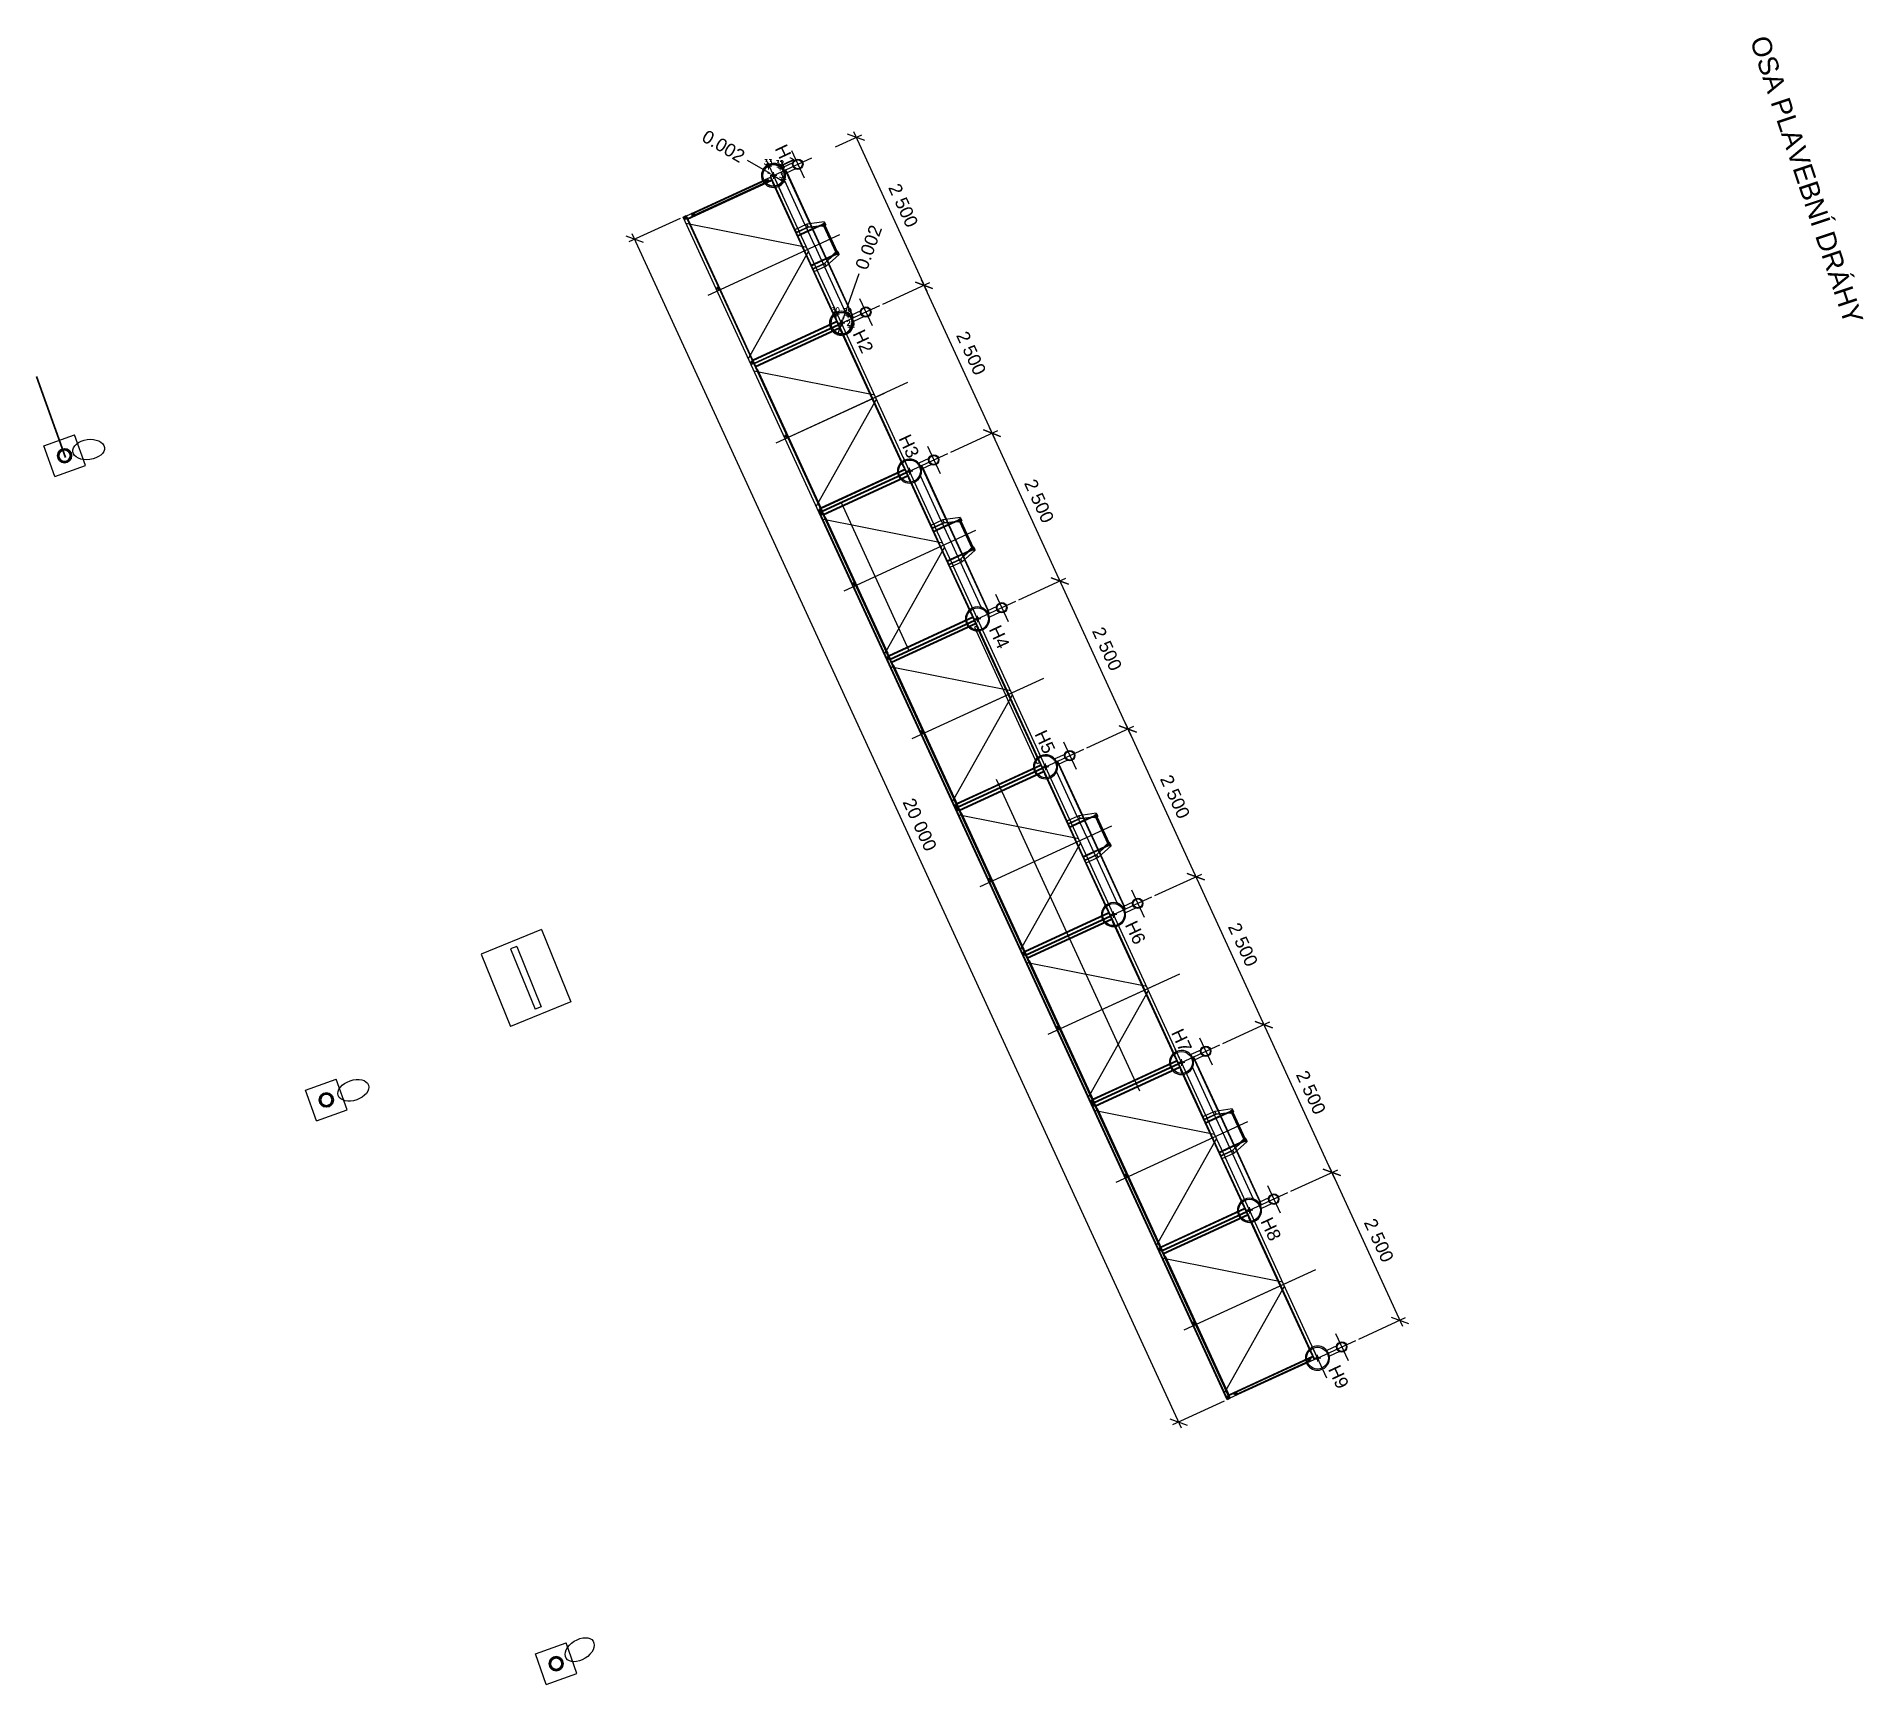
# Model space of a CAD drawing. Header units: metres. Extents: x -745703 to -745513, y -1028671 to -1027761.
# Drawn here: x -745541.15 to -745513.07, y -1028671.23 to -1028645.92 of the extents above; entities that cross this region are included whole.
import ezdxf

# ---------------------------------------------------------------- set-up
doc = ezdxf.new("R2010")
doc.units = ezdxf.units.M
doc.header["$LTSCALE"] = 0.05
doc.header["$PDMODE"] = 34
doc.header["$PDSIZE"] = 0.05
doc.layers.add('__Pomocná', color=2, linetype='Continuous', plot=False)
doc.layers.add('A_kóty', color=220, linetype='Continuous', lineweight=13)
doc.layers.add('bod-oznac', color=6, linetype='Continuous', lineweight=40)
for name, color, linetype in [('bod-cislo', 191, 'Continuous'), ('koty', 5, 'Continuous'), ('PROJEKT', 253, 'Continuous')]:
    doc.layers.add(name, color=color, linetype=linetype)
doc.styles.add('arial', font='arial.ttf')
doc.styles.get("Standard").update_dxf_attribs({"font": 'arial.ttf'})
doc.styles.add('ZAMERENE', font='romans.shx', dxfattribs={"height": 0.075})
doc.linetypes.add('_EL_VEDENI_VN_PODZ', pattern='A,1.38,-0.59,[110,cadkon.shx,S=0.2,R=0,X=0,Y=0],-1.97', length=3.94)
doc.dimstyles.new('jedna v 100_1', dxfattribs={"dimscale": 0.1, "dimtxt": 2, "dimasz": 2, "dimexe": 1, "dimexo": 0.5, "dimgap": 1.2, "dimtad": 1, "dimdec": 0, "dimlfac": 1000, "dimzin": 9, "dimlunit": 6, "dimtxsty": 'arial', "dimblk": 'OBLIQUE', "dimcen": 0, "dimdle": 1, "dimclrd": 220, "dimclre": 220, "dimclrt": 40, "dimazin": 2, "dimtfac": 0.6, "dimtdec": 0, "dimtmove": 0, "dimatfit": 0, "dimldrblk": 'sipka_koty', "dimfxl": 1, "dimlwd": -1, "dimarcsym": 0})
doc.dimstyles.new('Standard 0.300', dxfattribs={"dimtxt": 0.2, "dimasz": 0.1, "dimexe": 0.18, "dimexo": 0.0625, "dimgap": 0.09, "dimtad": 0, "dimdec": 3, "dimzin": 0, "dimdsep": 46, "dimtxsty": 'Standard', "dimblk2": 'NONE', "dimsah": 1, "dimcen": 0.09, "dimse1": 1, "dimse2": 1, "dimadec": 0, "dimazin": 0, "dimtfac": 1, "dimtdec": 3, "dimtofl": 0, "dimtmove": 0, "dimatfit": 3, "dimldrblk": 'NONE', "dimfxl": 1, "dimtolj": 1, "dimtzin": 0, "dimarcsym": 0})

msp = doc.modelspace()

# ---------------------------------------------------------------- texts
at = {"layer": 'bod-cislo', "linetype": 'Continuous', "lineweight": 0, "style": 'ZAMERENE'}
for s, p in [('33', (-745529.9714, -1028647.8802, 172.554)), ('32', (-745529.7924, -1028647.8982, 172.566)), ('31', (-745529.7367, -1028648.0852, 172.552)), ('30', (-745528.9324, -1028650.1562, 172.553)), ('29', (-745528.7456, -1028650.1682, 172.559)), ('28', (-745528.7014, -1028650.3562, 172.544))]:
    msp.add_text(s, height=0.075, dxfattribs=at).set_placement(p)
at = {"layer": 'bod-cislo', "char_height": 0.2, "attachment_point": 1, "rotation": 295, "style": 'arial'}
for s, insert in [('H1', (-745529.6265, -1028647.5495, 3.48)), ('H2', (-745528.4297, -1028650.394, 3.48)), ('H3', (-745527.7251, -1028652.0048, 3.48)), ('H4', (-745526.3372, -1028654.9356, 3.48)), ('H5', (-745525.6355, -1028656.5461, 3.48)), ('H6', (-745524.2457, -1028659.4764, 3.48)), ('H7', (-745523.5359, -1028661.134, 3.48)), ('H8', (-745522.164, -1028664.0314, 3.48)), ('H9', (-745521.124, -1028666.3028, 3.48))]:
    msp.add_mtext_dynamic_manual_height_columns(s, width=1.220188, gutter_width=0.14, heights=[0], dxfattribs=dict(at, insert=insert))
at = {"layer": 'PROJEKT', "ltscale": 0.3, "insert": (-745514.5374, -1028645.8735), "char_height": 0.3, "attachment_point": 1, "rotation": 288.43632, "style": 'arial'}
msp.add_mtext_dynamic_manual_height_columns('OSA PLAVEBNÍ DRÁHY', width=11.779627, gutter_width=0.75, heights=[0], dxfattribs=at)
at = {"layer": 'PROJEKT', "char_height": 0.2, "attachment_point": 5, "rotation": 294.68927, "style": 'arial'}
for insert in [(-745527.829, -1028648.5114), (-745526.7859, -1028650.7808), (-745525.7417, -1028653.0523), (-745524.6974, -1028655.3237), (-745523.6532, -1028657.5952), (-745522.609, -1028659.8667), (-745521.5647, -1028662.1381), (-745520.5205, -1028664.4096)]:
    msp.add_mtext('2\xa0500', dxfattribs=dict(at, insert=insert))

# ---------------------------------------------------------------- blocks, each defined once
blk = doc.blocks.new('_Oblique')
at = {"color": 0, "linetype": 'ByBlock', "lineweight": -2}
blk.add_line((-0.5, -0.5), (0.5, 0.5), dxfattribs=at)
blk = doc.blocks.new('*D80')
at = {"layer": 'Defpoints', "color": 0, "transparency": 16777216}
for p in [(-745531.212, -1028648.689), (-745522.854, -1028666.859), (-745523.599, -1028667.202)]:
    blk.add_point(p, dxfattribs=at)
at = {"layer": 'PROJEKT', "lineweight": -2, "transparency": 16777216}
for p, q in [((-745531.258, -1028648.71), (-745532.046, -1028649.072)), ((-745522.899, -1028666.879), (-745523.69, -1028667.243))]:
    blk.add_line(p, q, dxfattribs=at)
at = {"layer": 'PROJEKT', "transparency": 16777216}
blk.add_line((-745531.997, -1028648.94), (-745523.558, -1028667.292), dxfattribs=at)
at = {"layer": 'PROJEKT', "transparency": 16777216, "xscale": 0.2, "yscale": 0.2, "zscale": 0.2}
for p, rotation in [((-745531.955, -1028649.031), 114.6945154234718), ((-745523.599, -1028667.202), 294.6945154234718)]:
    blk.add_blockref('_Oblique', p, dxfattribs=dict(at, rotation=rotation))
at = {"layer": 'PROJEKT', "transparency": 16777216, "insert": (-745527.575, -1028658.023), "char_height": 0.2, "attachment_point": 5, "rotation": 294.6945, "style": 'arial'}
blk.add_mtext('20\xa0000', dxfattribs=at)
blk = doc.blocks.new('sipka_koty')
at = {"color": 220, "ltscale": 20}
for p, q in [((-1, 0.15), (-0.9, 0.15)), ((-1, 0.1), (-0.6, 0.1)), ((-1, 0.05), (-0.3, 0.05)), ((-1, 0), (0, 0)), ((-1, -0.05), (-0.3, -0.05)), ((-1, -0.1), (-0.6, -0.1)), ((-1, -0.15), (-0.9, -0.15))]:
    blk.add_line(p, q, dxfattribs=at)
at = {"layer": 'A_kóty', "ltscale": 20}
for p, q in [((0, 0), (-1, 0.17)), ((-1, 0.17), (-1, -0.17)), ((-1, -0.17), (0, 0))]:
    blk.add_line(p, q, dxfattribs=at)
blk = doc.blocks.new('A$Cea847e41')
at = {"layer": 'PROJEKT', "linetype": 'Continuous', "lineweight": 0}
blk.add_point((-745681.36, -1027764.29), dxfattribs=at)
blk = doc.blocks.new('*D82')
at = {"layer": 'Defpoints', "color": 0, "transparency": 16777216}
for p in [(-745529.824, -1028648.049, 172.554), (-745529.824, -1028648.053), (-745529.822, -1028648.05)]:
    blk.add_point(p, dxfattribs=at)
at = {"layer": 'koty', "color": 0, "lineweight": -2, "transparency": 16777216}
for p, q in [((-745529.912, -1028648.002), (-745530.224, -1028647.819)), ((-745529.824, -1028648.053), (-745529.652, -1028648.154))]:
    blk.add_line(p, q, dxfattribs=at)
at = {"layer": 'koty', "color": 0, "transparency": 16777216}
blk.add_solid([(-745529.904, -1028647.987), (-745529.921, -1028648.016), (-745529.826, -1028648.052)], dxfattribs=at)
at = {"layer": 'koty', "color": 0, "transparency": 16777216, "insert": (-745530.591, -1028647.603), "char_height": 0.2, "attachment_point": 5, "rotation": 329.5694}
blk.add_mtext('\\A1;0.002', dxfattribs=at)
blk = doc.blocks.new('_None')
blk = doc.blocks.new('*D83')
at = {"layer": 'Defpoints', "color": 0, "transparency": 16777216}
for p in [(-745528.777, -1028650.319, 172.553), (-745528.777, -1028650.321), (-745528.777, -1028650.321)]:
    blk.add_point(p, dxfattribs=at)
at = {"layer": 'koty', "color": 0, "lineweight": -2, "transparency": 16777216}
for p, q in [((-745528.743, -1028650.225), (-745528.504, -1028649.557)), ((-745528.777, -1028650.321), (-745528.845, -1028650.509))]:
    blk.add_line(p, q, dxfattribs=at)
at = {"layer": 'koty', "color": 0, "transparency": 16777216}
blk.add_solid([(-745528.759, -1028650.22), (-745528.728, -1028650.231), (-745528.777, -1028650.319)], dxfattribs=at)
at = {"layer": 'koty', "color": 0, "transparency": 16777216, "insert": (-745528.36, -1028649.155), "char_height": 0.2, "attachment_point": 5, "rotation": 70.2959}
blk.add_mtext('\\A1;0.002', dxfattribs=at)

# ---------------------------------------------------------------- dimensions: what is measured, and where the dimension line sits
at = {"layer": 'koty'}
for base, p1, p2, angle, picture, middle in [((-745529.8244, -1028648.0532), (-745529.8238, -1028648.0487, 172.554), (-745529.8223, -1028648.0496), 329.56942, '*D82', (-745530.5914, -1028647.6026)), ((-745528.7775, -1028650.3208), (-745528.777, -1028650.3193, 172.553), (-745528.7775, -1028650.3208), 250.29593, '*D83', (-745528.3601, -1028649.1554))]:
    dim = msp.add_linear_dim(base=base, p1=p1, p2=p2, angle=angle, dimstyle='Standard 0.300', dxfattribs=at)
    dim.commit()
    dim.dimension.update_dxf_attribs({"geometry": picture, "text_midpoint": middle, "dimtype": 161})
at = {"layer": 'PROJEKT'}
dim = msp.add_linear_dim(base=(-745523.5994, -1028667.2015), p1=(-745531.2123, -1028648.689), p2=(-745522.8536, -1028666.8586), angle=294.69452, dimstyle='jedna v 100_1', override={"dimclrd": 256, "dimclre": 256, "dimclrt": 256, "dimtmove": 1}, dxfattribs=at)
dim.commit()
dim.dimension.update_dxf_attribs({"geometry": '*D80', "text_midpoint": (-745527.5754, -1028658.0232)})

# ---------------------------------------------------------------- linework, layer by layer
at = {"layer": 'bod-oznac', "linetype": 'Continuous', "lineweight": 0}
for centre, radius in [((-745529.8238, -1028648.0487, 172.554), 0.1608), ((-745528.777, -1028650.3193, 172.553), 0.1602)]:
    msp.add_circle(centre, radius, dxfattribs=at)
for p in [(-745529.9, -1028647.907, 172.554), (-745529.721, -1028647.925, 172.566), (-745529.8238, -1028648.0487, 172.554), (-745529.676, -1028648.112, 172.552), (-745528.861, -1028650.183, 172.553), (-745528.676, -1028650.195, 172.559), (-745528.777, -1028650.3193, 172.553), (-745528.63, -1028650.383, 172.544)]:
    msp.add_point(p, dxfattribs=at)
at = {"layer": 'PROJEKT'}
for p, q in [((-745528.5959, -1028647.3754), (-745527.4681, -1028649.8287)), ((-745528.8706, -1028647.6118), (-745528.4633, -1028647.4245)), ((-745529.5269, -1028647.8587), (-745529.6814, -1028647.9297)), ((-745529.4852, -1028647.9495), (-745529.6396, -1028648.0206)), ((-745531.1377, -1028648.7196), (-745529.8476, -1028648.1262)), ((-745529.8958, -1028648.1164), (-745529.9509, -1028648.1417)), ((-745529.9106, -1028648.1566), (-745529.936, -1028648.1015)), ((-745529.8362, -1028648.1605), (-745528.8708, -1028650.2591)), ((-745529.6229, -1028648.0129), (-745529.2633, -1028648.7946)), ((-745529.6152, -1028648.0093), (-745529.2545, -1028648.7933)), ((-745531.1472, -1028648.6921), (-745531.2023, -1028648.7175)), ((-745531.1621, -1028648.7323), (-745531.1874, -1028648.6772)), ((-745531.0314, -1028648.6388), (-745531.0865, -1028648.6642)), ((-745531.0462, -1028648.679), (-745531.0716, -1028648.6239)), ((-745529.0418, -1028648.7638), (-745529.3094, -1028648.801)), ((-745529.3094, -1028648.801), (-745529.2885, -1028648.8464)), ((-745529.2885, -1028648.8464), (-745529.0209, -1028648.8092)), ((-745529.0664, -1028648.8301), (-745529.0209, -1028648.8092)), ((-745529.0418, -1028648.7638), (-745529.0209, -1028648.8092)), ((-745529.0346, -1028648.8155), (-745528.8465, -1028649.2243)), ((-745529.0664, -1028648.8301), (-745529.2885, -1028648.8464)), ((-745529.241, -1028648.8429), (-745529.2279, -1028648.8714)), ((-745529.232, -1028648.8423), (-745529.2202, -1028648.8678)), ((-745529.2238, -1028648.8805), (-745529.019, -1028649.3256)), ((-745529.216, -1028648.8769), (-745529.0113, -1028649.3221)), ((-745529.0527, -1028648.8238), (-745528.8647, -1028649.2326)), ((-745529.0352, -1028649.3969), (-745528.8329, -1028649.218)), ((-745528.8783, -1028649.2389), (-745529.0352, -1028649.3969)), ((-745529.0148, -1028649.3347), (-745529.0017, -1028649.3632)), ((-745528.812, -1028649.2634), (-745529.0143, -1028649.4424)), ((-745529.0071, -1028649.3312), (-745528.9953, -1028649.3568)), ((-745528.8783, -1028649.2389), (-745528.8329, -1028649.218)), ((-745528.8783, -1028649.2389), (-745528.8329, -1028649.218)), ((-745528.8783, -1028649.2389), (-745528.8329, -1028649.218)), ((-745528.812, -1028649.2634), (-745528.8329, -1028649.218)), ((-745529.0143, -1028649.4424), (-745529.0352, -1028649.3969)), ((-745529.0143, -1028649.4424), (-745529.0352, -1028649.3969)), ((-745528.9795, -1028649.4116), (-745528.6199, -1028650.1932)), ((-745528.9728, -1028649.4057), (-745528.6121, -1028650.1897)), ((-745527.5516, -1028649.647), (-745526.4238, -1028652.1002)), ((-745530.6499, -1028649.7732), (-745530.705, -1028649.7985)), ((-745530.6901, -1028649.7583), (-745530.6647, -1028649.8134)), ((-745528.1415, -1028650.0282), (-745527.419, -1028649.6961)), ((-745528.1415, -1028650.0282), (-745527.419, -1028649.6961)), ((-745528.4821, -1028650.1299), (-745528.6366, -1028650.2009)), ((-745528.4403, -1028650.2207), (-745528.5948, -1028650.2918)), ((-745530.1421, -1028650.8836), (-745528.8521, -1028650.2902)), ((-745530.1421, -1028650.8836), (-745528.8521, -1028650.2902)), ((-745530.0928, -1028650.9908), (-745528.8028, -1028650.3974)), ((-745530.0928, -1028650.9908), (-745528.8028, -1028650.3974)), ((-745528.7914, -1028650.4317), (-745527.8259, -1028652.5303)), ((-745530.1274, -1028650.9088), (-745530.1826, -1028650.9341)), ((-745530.1274, -1028650.9088), (-745530.1826, -1028650.9341)), ((-745530.1677, -1028650.8939), (-745530.1423, -1028650.949)), ((-745530.1677, -1028650.8939), (-745530.1423, -1028650.949)), ((-745530.0741, -1028651.0219), (-745529.1087, -1028653.1204)), ((-745541.0348, -1028652.2037), (-745540.5636, -1028652.0364)), ((-745540.3963, -1028652.5076), (-745540.5636, -1028652.0364)), ((-745529.605, -1028652.0444), (-745529.6601, -1028652.0697)), ((-745529.6453, -1028652.0295), (-745529.6199, -1028652.0846)), ((-745527.0967, -1028652.2994), (-745526.3748, -1028651.9675)), ((-745527.0967, -1028652.2994), (-745526.3748, -1028651.9675)), ((-745526.5074, -1028651.9185), (-745525.3796, -1028654.3716)), ((-745540.8675, -1028652.6749), (-745541.0348, -1028652.2037)), ((-745527.7326, -1028652.592), (-745527.8277, -1028652.3854)), ((-745527.4373, -1028652.4011), (-745527.5917, -1028652.4721)), ((-745540.8675, -1028652.6749), (-745540.3963, -1028652.5076)), ((-745529.0973, -1028653.1548), (-745527.8073, -1028652.5614)), ((-745529.048, -1028653.262), (-745527.7579, -1028652.6686)), ((-745527.7465, -1028652.7029), (-745526.7811, -1028654.8015)), ((-745527.3955, -1028652.4919), (-745527.5499, -1028652.563)), ((-745527.5332, -1028652.5553), (-745527.1736, -1028653.337)), ((-745527.5255, -1028652.5517), (-745527.1648, -1028653.3357)), ((-745529.0826, -1028653.18), (-745529.1377, -1028653.2053)), ((-745529.1228, -1028653.1651), (-745529.0975, -1028653.2202)), ((-745529.0575, -1028653.2345), (-745529.1126, -1028653.2598)), ((-745529.0724, -1028653.2747), (-745529.0978, -1028653.2196)), ((-745529.0293, -1028653.2931), (-745528.0639, -1028655.3916)), ((-745528.7855, -1028653.0759), (-745527.7413, -1028655.3473)), ((-745526.9522, -1028653.3062), (-745527.2197, -1028653.3434)), ((-745526.9522, -1028653.3062), (-745526.9313, -1028653.3516)), ((-745527.2197, -1028653.3434), (-745527.1988, -1028653.3888)), ((-745527.1988, -1028653.3888), (-745526.9313, -1028653.3516)), ((-745526.9767, -1028653.3725), (-745527.1988, -1028653.3888)), ((-745527.1514, -1028653.3853), (-745527.1383, -1028653.4138)), ((-745527.1423, -1028653.3846), (-745527.1306, -1028653.4102)), ((-745527.1341, -1028653.4229), (-745526.9293, -1028653.868)), ((-745527.1264, -1028653.4193), (-745526.9216, -1028653.8645)), ((-745526.9767, -1028653.3725), (-745526.9313, -1028653.3516)), ((-745526.9631, -1028653.3662), (-745526.775, -1028653.775)), ((-745526.9449, -1028653.3578), (-745526.7568, -1028653.7667)), ((-745526.9455, -1028653.9393), (-745526.7432, -1028653.7604)), ((-745526.7886, -1028653.7813), (-745526.9455, -1028653.9393)), ((-745526.7223, -1028653.8058), (-745526.9246, -1028653.9848)), ((-745526.9174, -1028653.8736), (-745526.9056, -1028653.8992)), ((-745526.7886, -1028653.7813), (-745526.7432, -1028653.7604)), ((-745526.7886, -1028653.7813), (-745526.7432, -1028653.7604)), ((-745526.7886, -1028653.7813), (-745526.7432, -1028653.7604)), ((-745526.7223, -1028653.8058), (-745526.7432, -1028653.7604)), ((-745526.9246, -1028653.9848), (-745526.9455, -1028653.9393)), ((-745526.9246, -1028653.9848), (-745526.9455, -1028653.9393)), ((-745526.9251, -1028653.8771), (-745526.912, -1028653.9056)), ((-745526.8898, -1028653.9539), (-745526.5302, -1028654.7356)), ((-745526.8831, -1028653.9481), (-745526.5225, -1028654.7321)), ((-745528.5602, -1028654.3156), (-745528.6153, -1028654.3409)), ((-745528.6004, -1028654.3007), (-745528.5751, -1028654.3558)), ((-745526.0519, -1028654.5706), (-745525.3305, -1028654.239)), ((-745526.0519, -1028654.5706), (-745525.3305, -1028654.239)), ((-745525.4631, -1028654.1899), (-745524.3354, -1028656.6431)), ((-745526.3925, -1028654.6723), (-745526.5469, -1028654.7433)), ((-745528.0525, -1028655.426), (-745526.7624, -1028654.8326)), ((-745528.0032, -1028655.5332), (-745526.7131, -1028654.9398)), ((-745526.7017, -1028654.9741), (-745525.7363, -1028657.0727)), ((-745526.3507, -1028654.7631), (-745526.5051, -1028654.8342)), ((-745528.0378, -1028655.4512), (-745528.0929, -1028655.4765)), ((-745528.078, -1028655.4363), (-745528.0527, -1028655.4914)), ((-745527.9845, -1028655.5643), (-745527.0191, -1028657.6628)), ((-745527.5154, -1028656.5868), (-745527.5705, -1028656.6121)), ((-745527.5556, -1028656.5719), (-745527.5303, -1028656.627)), ((-745525.007, -1028656.8418), (-745524.2863, -1028656.5105)), ((-745525.007, -1028656.8418), (-745524.2863, -1028656.5105)), ((-745524.4189, -1028656.4614), (-745523.2911, -1028658.9146)), ((-745525.643, -1028657.1344), (-745525.738, -1028656.9278)), ((-745525.3476, -1028656.9435), (-745525.5021, -1028657.0145)), ((-745527.0077, -1028657.6972), (-745525.7176, -1028657.1038)), ((-745526.9583, -1028657.8044), (-745525.6683, -1028657.211)), ((-745525.3058, -1028657.0343), (-745525.4603, -1028657.1054)), ((-745525.4436, -1028657.0977), (-745525.084, -1028657.8794)), ((-745525.4359, -1028657.0941), (-745525.0752, -1028657.8781)), ((-745525.6569, -1028657.2453), (-745524.6915, -1028659.3439)), ((-745526.993, -1028657.7224), (-745527.0481, -1028657.7477)), ((-745527.0332, -1028657.7075), (-745527.0078, -1028657.7626)), ((-745526.9679, -1028657.7769), (-745527.023, -1028657.8022)), ((-745526.9828, -1028657.8171), (-745527.0081, -1028657.762)), ((-745526.9397, -1028657.8355), (-745525.9742, -1028659.934)), ((-745524.8625, -1028657.8485), (-745525.13, -1028657.8858)), ((-745525.13, -1028657.8858), (-745525.1091, -1028657.9312)), ((-745525.1091, -1028657.9312), (-745524.8416, -1028657.894)), ((-745524.887, -1028657.9149), (-745525.1091, -1028657.9312)), ((-745525.0617, -1028657.9277), (-745525.0486, -1028657.9562)), ((-745525.0527, -1028657.927), (-745525.0409, -1028657.9526)), ((-745525.0444, -1028657.9653), (-745524.8397, -1028658.4104)), ((-745525.0367, -1028657.9617), (-745524.8319, -1028658.4069)), ((-745524.887, -1028657.9149), (-745524.8416, -1028657.894)), ((-745524.8734, -1028657.9086), (-745524.6853, -1028658.3174)), ((-745524.8625, -1028657.8485), (-745524.8416, -1028657.894)), ((-745524.8552, -1028657.9002), (-745524.6672, -1028658.3091)), ((-745524.8559, -1028658.4817), (-745524.6535, -1028658.3028)), ((-745524.699, -1028658.3237), (-745524.8559, -1028658.4817)), ((-745524.6327, -1028658.3482), (-745524.835, -1028658.5271)), ((-745524.699, -1028658.3237), (-745524.6535, -1028658.3028)), ((-745524.699, -1028658.3237), (-745524.6535, -1028658.3028)), ((-745524.699, -1028658.3237), (-745524.6535, -1028658.3028)), ((-745524.6327, -1028658.3482), (-745524.6535, -1028658.3028)), ((-745524.835, -1028658.5271), (-745524.8559, -1028658.4817)), ((-745524.835, -1028658.5271), (-745524.8559, -1028658.4817)), ((-745524.8355, -1028658.4195), (-745524.8224, -1028658.448)), ((-745524.8278, -1028658.416), (-745524.816, -1028658.4415)), ((-745524.8001, -1028658.4963), (-745524.4405, -1028659.278)), ((-745524.7935, -1028658.4905), (-745524.4328, -1028659.2745)), ((-745526.4705, -1028658.858), (-745526.5257, -1028658.8833)), ((-745526.5108, -1028658.8431), (-745526.4854, -1028658.8982)), ((-745523.9622, -1028659.113), (-745523.242, -1028658.7819)), ((-745523.9622, -1028659.113), (-745523.242, -1028658.7819)), ((-745523.3747, -1028658.7329), (-745522.2469, -1028661.186)), ((-745525.9628, -1028659.9684), (-745524.6728, -1028659.3749)), ((-745525.9135, -1028660.0756), (-745524.6235, -1028659.4822)), ((-745524.3028, -1028659.2147), (-745524.4572, -1028659.2857)), ((-745524.261, -1028659.3055), (-745524.4154, -1028659.3765)), ((-745533.3898, -1028659.6336), (-745534.3158, -1028660.011)), ((-745533.3898, -1028659.6336), (-745532.9368, -1028660.7448)), ((-745524.6121, -1028659.5165), (-745523.6466, -1028661.6151)), ((-745534.3158, -1028660.011), (-745533.8628, -1028661.1223)), ((-745533.7687, -1028659.896), (-745533.8613, -1028659.9338)), ((-745533.8613, -1028659.9338), (-745533.4839, -1028660.8598)), ((-745533.7687, -1028659.896), (-745533.3913, -1028660.822)), ((-745525.9481, -1028659.9936), (-745526.0032, -1028660.0189)), ((-745525.9884, -1028659.9787), (-745525.963, -1028660.0338)), ((-745525.8948, -1028660.1066), (-745524.9294, -1028662.2052)), ((-745532.9368, -1028660.7448), (-745533.8628, -1028661.1223)), ((-745533.3913, -1028660.822), (-745533.4839, -1028660.8598)), ((-745525.4257, -1028661.1292), (-745525.4808, -1028661.1545)), ((-745525.4659, -1028661.1143), (-745525.4406, -1028661.1694)), ((-745522.9174, -1028661.3842), (-745522.1978, -1028661.0534)), ((-745522.9174, -1028661.3842), (-745522.1978, -1028661.0534)), ((-745522.3304, -1028661.0043), (-745521.2026, -1028663.4575)), ((-745524.918, -1028662.2396), (-745523.6279, -1028661.6461)), ((-745523.5533, -1028661.6768), (-745523.6483, -1028661.4702)), ((-745523.258, -1028661.4858), (-745523.4124, -1028661.5569)), ((-745523.2162, -1028661.5767), (-745523.3706, -1028661.6477)), ((-745523.3539, -1028661.6401), (-745522.9943, -1028662.4217)), ((-745523.3462, -1028661.6365), (-745522.9855, -1028662.4205)), ((-745537.0127, -1028662.1009), (-745536.5415, -1028661.9336)), ((-745536.3742, -1028662.4048), (-745536.5415, -1028661.9336)), ((-745524.8687, -1028662.3468), (-745523.5786, -1028661.7533)), ((-745523.5672, -1028661.7877), (-745522.6018, -1028663.8863)), ((-745536.8454, -1028662.5721), (-745537.0127, -1028662.1009)), ((-745524.9033, -1028662.2648), (-745524.9584, -1028662.2901)), ((-745524.9435, -1028662.2499), (-745524.9182, -1028662.305)), ((-745536.8454, -1028662.5721), (-745536.3742, -1028662.4048)), ((-745524.8782, -1028662.3193), (-745524.9333, -1028662.3446)), ((-745524.8931, -1028662.3595), (-745524.9185, -1028662.3044)), ((-745524.85, -1028662.3778), (-745523.8846, -1028664.4764)), ((-745522.7729, -1028662.3909), (-745523.0404, -1028662.4282)), ((-745523.0404, -1028662.4282), (-745523.0195, -1028662.4736)), ((-745523.0195, -1028662.4736), (-745522.752, -1028662.4364)), ((-745522.7974, -1028662.4573), (-745523.0195, -1028662.4736)), ((-745522.9721, -1028662.4701), (-745522.959, -1028662.4986)), ((-745522.963, -1028662.4694), (-745522.9512, -1028662.495)), ((-745522.9548, -1028662.5077), (-745522.75, -1028662.9528)), ((-745522.9471, -1028662.5041), (-745522.7423, -1028662.9493)), ((-745522.7974, -1028662.4573), (-745522.752, -1028662.4364)), ((-745522.7838, -1028662.451), (-745522.5957, -1028662.8598)), ((-745522.7729, -1028662.3909), (-745522.752, -1028662.4364)), ((-745522.7656, -1028662.4426), (-745522.5775, -1028662.8514)), ((-745522.7662, -1028663.0241), (-745522.5639, -1028662.8452)), ((-745522.6093, -1028662.8661), (-745522.5639, -1028662.8452)), ((-745522.6093, -1028662.8661), (-745522.5639, -1028662.8452)), ((-745522.6093, -1028662.8661), (-745522.5639, -1028662.8452)), ((-745522.543, -1028662.8906), (-745522.5639, -1028662.8452)), ((-745522.6093, -1028662.8661), (-745522.7662, -1028663.0241)), ((-745522.7453, -1028663.0695), (-745522.7662, -1028663.0241)), ((-745522.7453, -1028663.0695), (-745522.7662, -1028663.0241)), ((-745522.7458, -1028662.9619), (-745522.7327, -1028662.9904)), ((-745522.543, -1028662.8906), (-745522.7453, -1028663.0695)), ((-745522.7381, -1028662.9583), (-745522.7263, -1028662.9839)), ((-745522.7105, -1028663.0387), (-745522.3509, -1028663.8204)), ((-745522.7038, -1028663.0328), (-745522.3432, -1028663.8169)), ((-745524.3809, -1028663.4004), (-745524.436, -1028663.4257)), ((-745524.4211, -1028663.3855), (-745524.3958, -1028663.4406)), ((-745521.8726, -1028663.6554), (-745521.1535, -1028663.3249)), ((-745521.8726, -1028663.6554), (-745521.1535, -1028663.3249)), ((-745521.2862, -1028663.2758), (-745520.1584, -1028665.729)), ((-745523.8732, -1028664.5108), (-745522.5831, -1028663.9173)), ((-745522.2131, -1028663.757), (-745522.3676, -1028663.8281)), ((-745522.1713, -1028663.8479), (-745522.3258, -1028663.9189)), ((-745523.8238, -1028664.618), (-745522.5338, -1028664.0245)), ((-745522.5224, -1028664.0589), (-745521.557, -1028666.1575)), ((-745523.8585, -1028664.536), (-745523.9136, -1028664.5613)), ((-745523.8987, -1028664.5211), (-745523.8734, -1028664.5762)), ((-745523.8052, -1028664.649), (-745522.8397, -1028666.7476)), ((-745523.3763, -1028665.6567), (-745523.3509, -1028665.7118)), ((-745520.8277, -1028665.9266), (-745520.1093, -1028665.5963)), ((-745523.3361, -1028665.6716), (-745523.3912, -1028665.6969)), ((-745522.8283, -1028666.782), (-745521.5383, -1028666.1885)), ((-745521.6024, -1028666.2166), (-745521.5771, -1028666.2717)), ((-745521.1683, -1028666.0282), (-745521.3228, -1028666.0993)), ((-745521.1265, -1028666.1191), (-745521.281, -1028666.1901)), ((-745521.5622, -1028666.2315), (-745521.6173, -1028666.2568)), ((-745522.6978, -1028666.7539), (-745522.7529, -1028666.7792)), ((-745522.738, -1028666.739), (-745522.7127, -1028666.7941)), ((-745522.8136, -1028666.8072), (-745522.8687, -1028666.8325)), ((-745522.8539, -1028666.7923), (-745522.8285, -1028666.8474)), ((-745533.4817, -1028670.7609), (-745533.0105, -1028670.5936)), ((-745532.8432, -1028671.0647), (-745533.0105, -1028670.5936)), ((-745533.3144, -1028671.232), (-745533.4817, -1028670.7609)), ((-745533.3144, -1028671.232), (-745532.8432, -1028671.0647))]:
    msp.add_line(p, q, dxfattribs=at)
at = {"layer": 'PROJEKT', "ltscale": 0.1}
for p, q in [((-745529.5454, -1028647.669), (-745529.3532, -1028648.0869)), ((-745529.9184, -1028647.8406), (-745529.6823, -1028648.3539)), ((-745529.8223, -1028648.0496), (-745529.2318, -1028647.7779)), ((-745529.6438, -1028647.9675), (-745529.6229, -1028648.0129)), ((-745529.6361, -1028647.9639), (-745529.6152, -1028648.0093)), ((-745531.1422, -1028648.7096), (-745529.8522, -1028648.1162)), ((-745529.491, -1028648.8846), (-745529.8659, -1028648.0696)), ((-745530.1238, -1028650.9402), (-745531.1687, -1028648.669)), ((-745529.3339, -1028648.8122), (-745529.313, -1028648.8577)), ((-745529.2633, -1028648.7946), (-745529.241, -1028648.8429)), ((-745529.2545, -1028648.7933), (-745529.232, -1028648.8423)), ((-745529.062, -1028648.7797), (-745528.8369, -1028649.269)), ((-745529.2169, -1028649.4805), (-745529.4701, -1028648.93)), ((-745529.4474, -1028648.8645), (-745529.4265, -1028648.9099)), ((-745529.4368, -1028648.908), (-745529.291, -1028648.8409)), ((-745529.0017, -1028649.3632), (-745528.9795, -1028649.4116)), ((-745528.9953, -1028649.3568), (-745528.9728, -1028649.4057)), ((-745528.8211, -1028650.3408), (-745529.196, -1028649.5259)), ((-745529.1785, -1028649.4695), (-745529.0327, -1028649.4024)), ((-745529.1733, -1028649.4605), (-745529.1524, -1028649.5059)), ((-745529.0597, -1028649.4082), (-745529.0388, -1028649.4536)), ((-745528.5006, -1028649.9402), (-745528.3084, -1028650.3581)), ((-745528.7775, -1028650.3208), (-745528.187, -1028650.0491)), ((-745528.599, -1028650.2387), (-745528.6199, -1028650.1932)), ((-745528.5912, -1028650.2351), (-745528.6121, -1028650.1897)), ((-745530.1375, -1028650.8936), (-745528.8475, -1028650.3002)), ((-745530.1375, -1028650.8936), (-745528.8475, -1028650.3002)), ((-745530.0974, -1028650.9808), (-745528.8074, -1028650.3874)), ((-745530.0974, -1028650.9808), (-745528.8074, -1028650.3874)), ((-745527.7763, -1028652.612), (-745528.8211, -1028650.3408)), ((-745529.079, -1028653.2114), (-745530.1238, -1028650.9402)), ((-745527.7326, -1028652.592), (-745527.1421, -1028652.3203)), ((-745527.4558, -1028652.2114), (-745527.2635, -1028652.6293)), ((-745529.0927, -1028653.1648), (-745527.8027, -1028652.5714)), ((-745529.0526, -1028653.252), (-745527.7626, -1028652.6586)), ((-745527.4014, -1028653.4269), (-745527.7763, -1028652.612)), ((-745527.5541, -1028652.5099), (-745527.5332, -1028652.5553)), ((-745527.5464, -1028652.5063), (-745527.5255, -1028652.5517)), ((-745528.0342, -1028655.4825), (-745529.079, -1028653.2114)), ((-745527.1272, -1028654.0229), (-745527.3805, -1028653.4724)), ((-745527.3578, -1028653.4069), (-745527.3369, -1028653.4523)), ((-745527.3471, -1028653.4504), (-745527.2013, -1028653.3833)), ((-745527.2442, -1028653.3546), (-745527.2233, -1028653.4001)), ((-745527.1736, -1028653.337), (-745527.1514, -1028653.3853)), ((-745527.1648, -1028653.3357), (-745527.1423, -1028653.3846)), ((-745526.9724, -1028653.3221), (-745526.7473, -1028653.8113)), ((-745526.7314, -1028654.8832), (-745527.1063, -1028654.0683)), ((-745527.0888, -1028654.0118), (-745526.943, -1028653.9448)), ((-745527.0836, -1028654.0028), (-745527.0627, -1028654.0483)), ((-745526.97, -1028653.9506), (-745526.9491, -1028653.996)), ((-745526.912, -1028653.9056), (-745526.8898, -1028653.9539)), ((-745526.9056, -1028653.8992), (-745526.8831, -1028653.9481)), ((-745526.6878, -1028654.8632), (-745526.0973, -1028654.5915)), ((-745526.411, -1028654.4826), (-745526.2187, -1028654.9005)), ((-745528.0479, -1028655.436), (-745526.7578, -1028654.8426)), ((-745528.0078, -1028655.5232), (-745526.7177, -1028654.9298)), ((-745525.6866, -1028657.1544), (-745526.7314, -1028654.8832)), ((-745526.5093, -1028654.7811), (-745526.5302, -1028654.7356)), ((-745526.5016, -1028654.7775), (-745526.5225, -1028654.7321)), ((-745526.9894, -1028657.7537), (-745528.0342, -1028655.4825)), ((-745525.643, -1028657.1344), (-745525.0525, -1028656.8627)), ((-745525.3661, -1028656.7538), (-745525.1739, -1028657.1717)), ((-745527.0031, -1028657.7072), (-745525.713, -1028657.1137)), ((-745526.9629, -1028657.7944), (-745525.6729, -1028657.201)), ((-745525.3117, -1028657.9693), (-745525.6866, -1028657.1544)), ((-745525.4645, -1028657.0522), (-745525.4436, -1028657.0977)), ((-745525.4567, -1028657.0487), (-745525.4359, -1028657.0941)), ((-745525.9445, -1028660.0249), (-745526.9894, -1028657.7537)), ((-745525.0375, -1028658.5653), (-745525.2908, -1028658.0148)), ((-745525.2681, -1028657.9493), (-745525.2472, -1028657.9947)), ((-745525.2574, -1028657.9928), (-745525.1116, -1028657.9257)), ((-745525.1545, -1028657.897), (-745525.1336, -1028657.9425)), ((-745525.084, -1028657.8794), (-745525.0617, -1028657.9277)), ((-745525.0752, -1028657.8781), (-745525.0527, -1028657.927)), ((-745524.8827, -1028657.8645), (-745524.6576, -1028658.3537)), ((-745524.6418, -1028659.4256), (-745525.0166, -1028658.6107)), ((-745524.9992, -1028658.5542), (-745524.8534, -1028658.4872)), ((-745524.9939, -1028658.5452), (-745524.973, -1028658.5907)), ((-745524.8804, -1028658.493), (-745524.8595, -1028658.5384)), ((-745524.8224, -1028658.448), (-745524.8001, -1028658.4963)), ((-745524.816, -1028658.4415), (-745524.7935, -1028658.4905)), ((-745524.5982, -1028659.4056), (-745524.0076, -1028659.1339)), ((-745524.3213, -1028659.025), (-745524.129, -1028659.4429)), ((-745525.9582, -1028659.9784), (-745524.6682, -1028659.3849)), ((-745525.9181, -1028660.0656), (-745524.6281, -1028659.4722)), ((-745523.5969, -1028661.6968), (-745524.6418, -1028659.4256)), ((-745524.4196, -1028659.3234), (-745524.4405, -1028659.278)), ((-745524.4119, -1028659.3199), (-745524.4328, -1028659.2745)), ((-745524.8997, -1028662.2961), (-745525.9445, -1028660.0249)), ((-745523.5533, -1028661.6768), (-745522.9628, -1028661.4051)), ((-745523.2765, -1028661.2962), (-745523.0842, -1028661.7141)), ((-745524.9134, -1028662.2496), (-745523.6234, -1028661.6561)), ((-745523.2221, -1028662.5117), (-745523.5969, -1028661.6968)), ((-745523.3748, -1028661.5946), (-745523.3539, -1028661.6401)), ((-745523.3671, -1028661.5911), (-745523.3462, -1028661.6365)), ((-745524.8733, -1028662.3368), (-745523.5832, -1028661.7434)), ((-745523.8549, -1028664.5673), (-745524.8997, -1028662.2961)), ((-745522.9479, -1028663.1077), (-745523.2012, -1028662.5572)), ((-745523.1784, -1028662.4917), (-745523.1575, -1028662.5371)), ((-745523.1678, -1028662.5352), (-745523.022, -1028662.4681)), ((-745523.0649, -1028662.4394), (-745523.044, -1028662.4848)), ((-745522.9943, -1028662.4217), (-745522.9721, -1028662.4701)), ((-745522.9855, -1028662.4205), (-745522.963, -1028662.4694)), ((-745522.793, -1028662.4069), (-745522.568, -1028662.8961)), ((-745522.9095, -1028663.0966), (-745522.7637, -1028663.0296)), ((-745522.9043, -1028663.0876), (-745522.8834, -1028663.1331)), ((-745522.7907, -1028663.0354), (-745522.7698, -1028663.0808)), ((-745522.7327, -1028662.9904), (-745522.7105, -1028663.0387)), ((-745522.7263, -1028662.9839), (-745522.7038, -1028663.0328)), ((-745522.5521, -1028663.968), (-745522.927, -1028663.1531)), ((-745522.5085, -1028663.948), (-745521.918, -1028663.6763)), ((-745522.2316, -1028663.5674), (-745522.0394, -1028663.9853)), ((-745523.8686, -1028664.5208), (-745522.5785, -1028663.9273)), ((-745521.5073, -1028666.2392), (-745522.5521, -1028663.968)), ((-745522.33, -1028663.8658), (-745522.3509, -1028663.8204)), ((-745522.3223, -1028663.8623), (-745522.3432, -1028663.8169)), ((-745523.8284, -1028664.608), (-745522.5384, -1028664.0146)), ((-745522.81, -1028666.8385), (-745523.8549, -1028664.5673)), ((-745521.1868, -1028665.8386), (-745520.9946, -1028666.2565)), ((-745522.8237, -1028666.792), (-745521.5337, -1028666.1985)), ((-745521.5598, -1028666.0102), (-745521.3237, -1028666.5235)), ((-745521.4637, -1028666.2192), (-745520.8732, -1028665.9475))]:
    msp.add_line(p, q, dxfattribs=at)
at = {"layer": 'PROJEKT', "ltscale": 0.3}
for p, q in [((-745531.1701, -1028648.7848), (-745529.3129, -1028649.1529)), ((-745530.8261, -1028649.8873), (-745528.8043, -1028648.9572)), ((-745529.2838, -1028649.2161), (-745530.2127, -1028650.8658)), ((-745528.2681, -1028651.4241), (-745530.1252, -1028651.056)), ((-745529.7813, -1028652.1585), (-745527.7594, -1028651.2284)), ((-745529.7813, -1028652.1585), (-745528.1188, -1028651.3937)), ((-745529.1679, -1028653.137), (-745528.239, -1028651.4873)), ((-745529.0804, -1028653.3272), (-745527.2232, -1028653.6953)), ((-745528.7365, -1028654.4297), (-745526.7146, -1028653.4996)), ((-745527.1941, -1028653.7585), (-745528.1231, -1028655.4082)), ((-745526.1784, -1028655.9664), (-745528.0356, -1028655.5984)), ((-745527.6916, -1028656.7009), (-745525.6698, -1028655.7708)), ((-745527.6916, -1028656.7009), (-745526.0291, -1028655.9361)), ((-745527.0783, -1028657.6794), (-745526.1493, -1028656.0297)), ((-745526.9907, -1028657.8696), (-745525.1336, -1028658.2376)), ((-745526.6468, -1028658.9721), (-745524.6249, -1028658.042)), ((-745525.1045, -1028658.3009), (-745526.0334, -1028659.9506)), ((-745524.0887, -1028660.5088), (-745525.9459, -1028660.1408)), ((-745525.602, -1028661.2433), (-745523.5801, -1028660.3132)), ((-745525.602, -1028661.2433), (-745523.9395, -1028660.4785)), ((-745524.9886, -1028662.2218), (-745524.0597, -1028660.5721)), ((-745524.9011, -1028662.412), (-745523.0439, -1028662.78)), ((-745524.5572, -1028663.5145), (-745522.5353, -1028662.5844)), ((-745523.0148, -1028662.8433), (-745523.9438, -1028664.493)), ((-745521.9991, -1028665.0512), (-745523.8563, -1028664.6832)), ((-745523.5123, -1028665.7857), (-745521.4905, -1028664.8555)), ((-745523.5123, -1028665.7857), (-745521.8498, -1028665.0209)), ((-745522.8989, -1028666.7642), (-745521.97, -1028665.1145))]:
    msp.add_line(p, q, dxfattribs=at)
at = {"layer": 'PROJEKT', "linetype": '_EL_VEDENI_VN_PODZ', "lineweight": 30, "ltscale": 5}
msp.add_line((-745541.1466, -1028651.1375), (-745540.7037, -1028652.3848), dxfattribs=at)
at = {"layer": 'PROJEKT', "ltscale": 0.5}
msp.add_line((-745524.1919, -1028662.1191), (-745526.3944, -1028657.3314), dxfattribs=at)
at = {"layer": 'PROJEKT', "ltscale": 0.1}
for points in [[(-745529.6361, -1028647.9639), (-745529.6542, -1028647.9723)], [(-745529.1518, -1028648.8364), (-745529.0335, -1028648.7819), (-745529.0293, -1028648.791), (-745529.1233, -1028648.8343)], [(-745529.4023, -1028648.9626), (-745529.4459, -1028648.9827), (-745529.4501, -1028648.9736), (-745529.4065, -1028648.9535)], [(-745528.9386, -1028649.2997), (-745528.8203, -1028649.2453), (-745528.8245, -1028649.2362), (-745528.9185, -1028649.2794)], [(-745529.1975, -1028649.4078), (-745529.2411, -1028649.4278), (-745529.2369, -1028649.4369), (-745529.1933, -1028649.4168)], [(-745528.5912, -1028650.2351), (-745528.6094, -1028650.2435)], [(-745527.5464, -1028652.5063), (-745527.5646, -1028652.5147)], [(-745527.3126, -1028653.505), (-745527.3562, -1028653.5251), (-745527.3604, -1028653.516), (-745527.3168, -1028653.4959)], [(-745527.0621, -1028653.3788), (-745526.9438, -1028653.3243), (-745526.9396, -1028653.3334), (-745527.0336, -1028653.3767)], [(-745526.849, -1028653.8421), (-745526.7307, -1028653.7876), (-745526.7348, -1028653.7786), (-745526.8289, -1028653.8218)], [(-745527.1078, -1028653.9502), (-745527.1514, -1028653.9702), (-745527.1473, -1028653.9793), (-745527.1037, -1028653.9592)], [(-745526.5016, -1028654.7775), (-745526.5197, -1028654.7859)], [(-745525.4567, -1028657.0487), (-745525.4749, -1028657.0571)], [(-745525.223, -1028658.0474), (-745525.2666, -1028658.0675), (-745525.2708, -1028658.0584), (-745525.2271, -1028658.0383)], [(-745524.9725, -1028657.9211), (-745524.8542, -1028657.8667), (-745524.85, -1028657.8758), (-745524.944, -1028657.9191)], [(-745524.7593, -1028658.3845), (-745524.641, -1028658.33), (-745524.6452, -1028658.321), (-745524.7392, -1028658.3642)], [(-745525.0182, -1028658.4925), (-745525.0618, -1028658.5126), (-745525.0576, -1028658.5217), (-745525.014, -1028658.5016)], [(-745524.4119, -1028659.3199), (-745524.4301, -1028659.3282)], [(-745523.3671, -1028661.5911), (-745523.3853, -1028661.5994)], [(-745522.8828, -1028662.4635), (-745522.7645, -1028662.4091), (-745522.7603, -1028662.4182), (-745522.8543, -1028662.4614)], [(-745523.1333, -1028662.5898), (-745523.1769, -1028662.6098), (-745523.1811, -1028662.6008), (-745523.1375, -1028662.5807)], [(-745522.9285, -1028663.0349), (-745522.9721, -1028663.055), (-745522.9679, -1028663.0641), (-745522.9243, -1028663.044)], [(-745522.6697, -1028662.9269), (-745522.5514, -1028662.8724), (-745522.5555, -1028662.8633), (-745522.6495, -1028662.9066)], [(-745522.3223, -1028663.8623), (-745522.3404, -1028663.8706)]]:
    msp.add_lwpolyline(points, dxfattribs=at)
at = {"layer": 'PROJEKT'}
for points in [[(-745531.1393, -1028648.716), (-745531.1602, -1028648.6706), (-745529.8702, -1028648.0771), (-745529.8493, -1028648.1225)], [(-745530.1405, -1028650.8873), (-745530.1196, -1028650.9327), (-745528.8295, -1028650.3392), (-745528.8504, -1028650.2938)], [(-745530.1405, -1028650.8873), (-745530.1196, -1028650.9327), (-745528.8295, -1028650.3392), (-745528.8504, -1028650.2938)], [(-745530.0945, -1028650.9872), (-745530.1154, -1028650.9418), (-745528.8253, -1028650.3483), (-745528.8044, -1028650.3937)], [(-745530.0945, -1028650.9872), (-745530.1154, -1028650.9418), (-745528.8253, -1028650.3483), (-745528.8044, -1028650.3937)], [(-745527.7326, -1028652.592), (-745528.7775, -1028650.3208), (-745528.8274, -1028650.3438), (-745527.7826, -1028652.615)], [(-745529.0956, -1028653.1585), (-745529.0747, -1028653.2039), (-745527.7847, -1028652.6104), (-745527.8056, -1028652.565)], [(-745529.0497, -1028653.2584), (-745529.0706, -1028653.213), (-745527.7805, -1028652.6195), (-745527.7596, -1028652.6649)], [(-745528.0508, -1028655.4297), (-745528.0299, -1028655.4751), (-745526.7399, -1028654.8816), (-745526.7608, -1028654.8362)], [(-745528.0048, -1028655.5296), (-745528.0257, -1028655.4842), (-745526.7357, -1028654.8907), (-745526.7148, -1028654.9361)], [(-745525.643, -1028657.1344), (-745526.6878, -1028654.8632), (-745526.7378, -1028654.8862), (-745525.693, -1028657.1574)], [(-745527.006, -1028657.7009), (-745526.9851, -1028657.7463), (-745525.695, -1028657.1528), (-745525.7159, -1028657.1074)], [(-745526.96, -1028657.8008), (-745526.9809, -1028657.7554), (-745525.6909, -1028657.1619), (-745525.67, -1028657.2073)], [(-745525.9611, -1028659.972), (-745525.9403, -1028660.0175), (-745524.6502, -1028659.424), (-745524.6711, -1028659.3786)], [(-745525.9152, -1028660.072), (-745525.9361, -1028660.0266), (-745524.646, -1028659.4331), (-745524.6251, -1028659.4785)], [(-745523.5533, -1028661.6768), (-745524.5982, -1028659.4056), (-745524.6481, -1028659.4286), (-745523.6033, -1028661.6997)], [(-745524.9163, -1028662.2432), (-745524.8954, -1028662.2887), (-745523.6054, -1028661.6952), (-745523.6263, -1028661.6498)], [(-745524.8703, -1028662.3432), (-745524.8912, -1028662.2978), (-745523.6012, -1028661.7043), (-745523.5803, -1028661.7497)], [(-745523.8715, -1028664.5144), (-745523.8506, -1028664.5599), (-745522.5606, -1028663.9664), (-745522.5814, -1028663.921)], [(-745523.8255, -1028664.6144), (-745523.8464, -1028664.5689), (-745522.5564, -1028663.9755), (-745522.5355, -1028664.0209)], [(-745521.4637, -1028666.2192), (-745522.5085, -1028663.948), (-745522.5585, -1028663.9709), (-745521.5136, -1028666.2421)], [(-745522.8267, -1028666.7856), (-745522.8058, -1028666.8311), (-745521.5157, -1028666.2376), (-745521.5366, -1028666.1922)]]:
    msp.add_lwpolyline(points, close=True, dxfattribs=at)
for points in [[(-745531.1393, -1028648.716), (-745529.8493, -1028648.1225), (-745529.8326, -1028648.1589), (-745529.8362, -1028648.1605)], [(-745529.4474, -1028648.8645), (-745529.8223, -1028648.0496), (-745529.8723, -1028648.0726), (-745528.8274, -1028650.3438), (-745528.7775, -1028650.3208), (-745529.1524, -1028649.5059)], [(-745529.3499, -1028649.2082), (-745529.8326, -1028648.1589), (-745529.8362, -1028648.1605)], [(-745530.1561, -1028650.955), (-745530.1674, -1028650.9602), (-745531.2123, -1028648.689), (-745531.1873, -1028648.6775)], [(-745531.1873, -1028648.6775), (-745531.1623, -1028648.666), (-745530.1175, -1028650.9372), (-745530.1288, -1028650.9425)], [(-745529.3094, -1028648.801), (-745529.4974, -1028648.8875), (-745529.4765, -1028648.9329), (-745529.2885, -1028648.8464)], [(-745529.1733, -1028649.4605), (-745529.4265, -1028648.9099)], [(-745529.1518, -1028648.8364), (-745529.4065, -1028648.9535)], [(-745529.1233, -1028648.8343), (-745529.4023, -1028648.9626)], [(-745529.2929, -1028648.9013), (-745529.313, -1028648.8577)], [(-745529.1863, -1028649.1329), (-745529.2887, -1028648.9104)], [(-745529.3499, -1028649.2082), (-745528.8671, -1028650.2575), (-745528.8708, -1028650.2591)], [(-745528.9185, -1028649.2794), (-745529.1975, -1028649.4078)], [(-745528.9386, -1028649.2997), (-745529.1933, -1028649.4168)], [(-745529.1863, -1028649.1329), (-745529.0839, -1028649.3555)], [(-745529.0798, -1028649.3646), (-745529.0597, -1028649.4082)], [(-745529.0143, -1028649.4424), (-745529.2023, -1028649.5289), (-745529.2232, -1028649.4834), (-745529.0352, -1028649.3969)], [(-745530.1405, -1028650.8873), (-745528.8504, -1028650.2938), (-745528.8671, -1028650.2575), (-745528.8708, -1028650.2591)], [(-745530.1405, -1028650.8873), (-745528.8504, -1028650.2938), (-745528.8671, -1028650.2575), (-745528.8708, -1028650.2591)], [(-745530.1288, -1028650.9425), (-745530.1175, -1028650.9372), (-745529.0727, -1028653.2084), (-745529.1226, -1028653.2314), (-745530.1674, -1028650.9602), (-745530.1561, -1028650.955)], [(-745530.0741, -1028651.0219), (-745530.0778, -1028651.0235), (-745530.0945, -1028650.9872)], [(-745530.0741, -1028651.0219), (-745530.0778, -1028651.0235), (-745530.0945, -1028650.9872)], [(-745529.5951, -1028652.0728), (-745530.0778, -1028651.0235), (-745530.0741, -1028651.0219)], [(-745529.5951, -1028652.0728), (-745529.1124, -1028653.1221), (-745529.1087, -1028653.1204)], [(-745529.0497, -1028653.2584), (-745527.7596, -1028652.6649), (-745527.7429, -1028652.7013), (-745527.7465, -1028652.7029)], [(-745527.3578, -1028653.4069), (-745527.7326, -1028652.592), (-745527.7826, -1028652.615), (-745526.7378, -1028654.8862), (-745526.6878, -1028654.8632), (-745527.0627, -1028654.0483)], [(-745527.2602, -1028653.7506), (-745527.7429, -1028652.7013), (-745527.7465, -1028652.7029)], [(-745528.0664, -1028655.4974), (-745528.0778, -1028655.5026), (-745529.1226, -1028653.2314), (-745529.0976, -1028653.2199)], [(-745529.1087, -1028653.1204), (-745529.1124, -1028653.1221), (-745529.0956, -1028653.1585)], [(-745527.0341, -1028657.7413), (-745529.0987, -1028653.2534)], [(-745529.0976, -1028653.2199), (-745529.0727, -1028653.2084), (-745528.0278, -1028655.4796), (-745528.0392, -1028655.4848)], [(-745527.0069, -1028657.7288), (-745529.0715, -1028653.2409)], [(-745527.2197, -1028653.3434), (-745527.4077, -1028653.4299), (-745527.3868, -1028653.4753), (-745527.1988, -1028653.3888)], [(-745527.0836, -1028654.0028), (-745527.3369, -1028653.4523)], [(-745527.0621, -1028653.3788), (-745527.3168, -1028653.4959)], [(-745527.0336, -1028653.3767), (-745527.3126, -1028653.505)], [(-745527.2032, -1028653.4437), (-745527.2233, -1028653.4001)], [(-745527.0967, -1028653.6753), (-745527.1991, -1028653.4528)], [(-745527.2602, -1028653.7506), (-745526.7775, -1028654.7999), (-745526.7811, -1028654.8015)], [(-745526.8289, -1028653.8218), (-745527.1078, -1028653.9502)], [(-745526.849, -1028653.8421), (-745527.1037, -1028653.9592)], [(-745527.0967, -1028653.6753), (-745526.9943, -1028653.8979)], [(-745526.9246, -1028653.9848), (-745527.1127, -1028654.0713), (-745527.1336, -1028654.0258), (-745526.9455, -1028653.9393)], [(-745526.9901, -1028653.907), (-745526.97, -1028653.9506)], [(-745528.0508, -1028655.4297), (-745526.7608, -1028654.8362), (-745526.7775, -1028654.7999), (-745526.7811, -1028654.8015)], [(-745526.2154, -1028656.0218), (-745526.6981, -1028654.9725), (-745526.7344, -1028654.9892), (-745526.2517, -1028656.0385)], [(-745528.0392, -1028655.4848), (-745528.0278, -1028655.4796), (-745526.983, -1028657.7508), (-745527.033, -1028657.7738), (-745528.0778, -1028655.5026), (-745528.0664, -1028655.4974)], [(-745527.9845, -1028655.5643), (-745527.9881, -1028655.5659), (-745528.0048, -1028655.5296)], [(-745527.5054, -1028656.6152), (-745527.9881, -1028655.5659), (-745527.9845, -1028655.5643)], [(-745526.2154, -1028656.0218), (-745525.7327, -1028657.0711), (-745525.769, -1028657.0878), (-745526.2517, -1028656.0385)], [(-745527.5054, -1028656.6152), (-745527.0227, -1028657.6645), (-745527.0191, -1028657.6628)], [(-745526.96, -1028657.8008), (-745525.67, -1028657.2073), (-745525.6532, -1028657.2437), (-745525.6569, -1028657.2453)], [(-745525.2681, -1028657.9493), (-745525.643, -1028657.1344), (-745525.693, -1028657.1574), (-745524.6481, -1028659.4286), (-745524.5982, -1028659.4056), (-745524.973, -1028658.5907)], [(-745525.1705, -1028658.293), (-745525.6532, -1028657.2437), (-745525.6569, -1028657.2453)], [(-745525.9768, -1028660.0398), (-745525.9881, -1028660.045), (-745527.033, -1028657.7738), (-745527.008, -1028657.7623)], [(-745527.0191, -1028657.6628), (-745527.0227, -1028657.6645), (-745527.006, -1028657.7009)], [(-745524.9445, -1028662.2837), (-745527.0091, -1028657.7958)], [(-745527.008, -1028657.7623), (-745526.983, -1028657.7508), (-745525.9382, -1028660.022), (-745525.9495, -1028660.0272)], [(-745524.9172, -1028662.2712), (-745526.9818, -1028657.7833)], [(-745525.13, -1028657.8858), (-745525.3181, -1028657.9723), (-745525.2972, -1028658.0177), (-745525.1091, -1028657.9312)], [(-745524.9939, -1028658.5452), (-745525.2472, -1028657.9947)], [(-745524.9725, -1028657.9211), (-745525.2271, -1028658.0383)], [(-745524.944, -1028657.9191), (-745525.223, -1028658.0474)], [(-745525.1136, -1028657.9861), (-745525.1336, -1028657.9425)], [(-745525.007, -1028658.2177), (-745525.1094, -1028657.9951)], [(-745525.1705, -1028658.293), (-745524.6878, -1028659.3422), (-745524.6915, -1028659.3439)], [(-745524.7392, -1028658.3642), (-745525.0182, -1028658.4925)], [(-745525.007, -1028658.2177), (-745524.9046, -1028658.4403)], [(-745524.835, -1028658.5271), (-745525.023, -1028658.6136), (-745525.0439, -1028658.5682), (-745524.8559, -1028658.4817)], [(-745524.7593, -1028658.3845), (-745525.014, -1028658.5016)], [(-745524.9004, -1028658.4494), (-745524.8804, -1028658.493)], [(-745525.9611, -1028659.972), (-745524.6711, -1028659.3786), (-745524.6878, -1028659.3422), (-745524.6915, -1028659.3439)], [(-745525.9495, -1028660.0272), (-745525.9382, -1028660.022), (-745524.8933, -1028662.2932), (-745524.9433, -1028662.3162), (-745525.9881, -1028660.045), (-745525.9768, -1028660.0398)], [(-745525.8948, -1028660.1066), (-745525.8985, -1028660.1083), (-745525.9152, -1028660.072)], [(-745525.4157, -1028661.1576), (-745525.8985, -1028660.1083), (-745525.8948, -1028660.1066)], [(-745525.4157, -1028661.1576), (-745524.933, -1028662.2069), (-745524.9294, -1028662.2052)], [(-745523.1784, -1028662.4917), (-745523.5533, -1028661.6768), (-745523.6033, -1028661.6997), (-745522.5585, -1028663.9709), (-745522.5085, -1028663.948), (-745522.8834, -1028663.1331)], [(-745524.8703, -1028662.3432), (-745523.5803, -1028661.7497), (-745523.5636, -1028661.7861), (-745523.5672, -1028661.7877)], [(-745523.0809, -1028662.8353), (-745523.5636, -1028661.7861), (-745523.5672, -1028661.7877)], [(-745524.9294, -1028662.2052), (-745524.933, -1028662.2069), (-745524.9163, -1028662.2432)], [(-745524.9183, -1028662.3047), (-745524.8933, -1028662.2932), (-745523.8485, -1028664.5644), (-745523.8599, -1028664.5696)], [(-745523.8871, -1028664.5822), (-745523.8985, -1028664.5874), (-745524.9433, -1028662.3162), (-745524.9183, -1028662.3047)], [(-745522.8548, -1028666.8261), (-745524.9194, -1028662.3382)], [(-745522.8276, -1028666.8136), (-745524.8922, -1028662.3257)], [(-745523.0404, -1028662.4282), (-745523.2284, -1028662.5147), (-745523.2075, -1028662.5601), (-745523.0195, -1028662.4736)], [(-745522.9043, -1028663.0876), (-745523.1575, -1028662.5371)], [(-745522.8828, -1028662.4635), (-745523.1375, -1028662.5807)], [(-745522.8543, -1028662.4614), (-745523.1333, -1028662.5898)], [(-745523.0239, -1028662.5285), (-745523.044, -1028662.4848)], [(-745522.9174, -1028662.7601), (-745523.0197, -1028662.5375)], [(-745523.0809, -1028662.8353), (-745522.5982, -1028663.8846), (-745522.6018, -1028663.8863)], [(-745522.9174, -1028662.7601), (-745522.815, -1028662.9827)], [(-745522.7453, -1028663.0695), (-745522.9334, -1028663.156), (-745522.9542, -1028663.1106), (-745522.7662, -1028663.0241)], [(-745522.6495, -1028662.9066), (-745522.9285, -1028663.0349)], [(-745522.6697, -1028662.9269), (-745522.9243, -1028663.044)], [(-745522.8108, -1028662.9918), (-745522.7907, -1028663.0354)], [(-745523.8715, -1028664.5144), (-745522.5814, -1028663.921), (-745522.5982, -1028663.8846), (-745522.6018, -1028663.8863)], [(-745523.8599, -1028664.5696), (-745523.8485, -1028664.5644), (-745522.8037, -1028666.8356), (-745522.8536, -1028666.8586), (-745523.8985, -1028664.5874), (-745523.8871, -1028664.5822)], [(-745523.8052, -1028664.649), (-745523.8088, -1028664.6507), (-745523.8255, -1028664.6144)], [(-745523.3261, -1028665.7), (-745523.8088, -1028664.6507), (-745523.8052, -1028664.649)], [(-745523.3261, -1028665.7), (-745522.8434, -1028666.7493), (-745522.8397, -1028666.7476)], [(-745522.8397, -1028666.7476), (-745522.8434, -1028666.7493), (-745522.8267, -1028666.7856)]]:
    msp.add_lwpolyline(points, dxfattribs=at)
for points in [[(-745529.9296, -1028648.1154, -1), (-745529.917, -1028648.1427), (-745531.0526, -1028648.6651, -1), (-745531.0652, -1028648.6379), (-745529.9296, -1028648.1154)], [(-745529.3339, -1028648.8122), (-745529.6517, -1028648.1212, 0.1397274), (-745529.6396, -1028648.0206), (-745529.6152, -1028648.0093)], [(-745529.0388, -1028649.4536), (-745528.7209, -1028650.1446, -0.1397274), (-745528.6366, -1028650.2009), (-745528.6121, -1028650.1897)], [(-745527.2442, -1028653.3546), (-745527.5621, -1028652.6636, 0.1397274), (-745527.5499, -1028652.563), (-745527.5255, -1028652.5517)], [(-745526.9491, -1028653.996), (-745526.6313, -1028654.687, -0.1397274), (-745526.5469, -1028654.7433), (-745526.5225, -1028654.7321)], [(-745525.1545, -1028657.897), (-745525.4724, -1028657.206, 0.1397274), (-745525.4603, -1028657.1054), (-745525.4359, -1028657.0941)], [(-745524.8595, -1028658.5384), (-745524.5416, -1028659.2294, -0.1397274), (-745524.4572, -1028659.2857), (-745524.4328, -1028659.2745)], [(-745523.0649, -1028662.4394), (-745523.3828, -1028661.7484, 0.1397274), (-745523.3706, -1028661.6477), (-745523.3462, -1028661.6365)], [(-745522.7698, -1028663.0808), (-745522.4519, -1028663.7718, -0.1397274), (-745522.3676, -1028663.8281), (-745522.3432, -1028663.8169)], [(-745521.5835, -1028666.2578, 1), (-745521.596, -1028666.2305), (-745522.7316, -1028666.7529, 1), (-745522.7191, -1028666.7802), (-745521.5835, -1028666.2578)]]:
    msp.add_lwpolyline(points, format="xyb", dxfattribs=at)
at = {"layer": 'PROJEKT', "ltscale": 0.05}
for points in [[(-745529.0664, -1028648.8301), (-745529.0674, -1028648.8278, -0.4142136), (-745529.0657, -1028648.8232), (-745529.0353, -1028648.8092, 0.4142136), (-745529.0318, -1028648.7999), (-745529.0458, -1028648.7695, -0.4142136), (-745529.0441, -1028648.7648), (-745529.0418, -1028648.7638), (-745529.0209, -1028648.8092)], [(-745529.4974, -1028648.8875), (-745529.4951, -1028648.8864, -0.4142136), (-745529.4905, -1028648.8881), (-745529.4765, -1028648.9186, 0.4142136), (-745529.4672, -1028648.922), (-745529.4368, -1028648.908, -0.4142136), (-745529.4321, -1028648.9097), (-745529.4311, -1028648.912), (-745529.4765, -1028648.9329)], [(-745528.8783, -1028649.2389), (-745528.8772, -1028649.2412, 0.4142136), (-745528.8726, -1028649.2429), (-745528.8422, -1028649.2289, -0.4142136), (-745528.8329, -1028649.2323), (-745528.8189, -1028649.2628, 0.4142136), (-745528.8142, -1028649.2645), (-745528.812, -1028649.2634), (-745528.8329, -1028649.218)], [(-745529.2023, -1028649.5289), (-745529.2001, -1028649.5278, 0.4142136), (-745529.1983, -1028649.5232), (-745529.2123, -1028649.4927, -0.4142136), (-745529.2089, -1028649.4835), (-745529.1785, -1028649.4695, 0.4142136), (-745529.1768, -1028649.4648), (-745529.1778, -1028649.4625), (-745529.2232, -1028649.4834)], [(-745526.9767, -1028653.3725), (-745526.9777, -1028653.3702, -0.4142136), (-745526.976, -1028653.3656), (-745526.9456, -1028653.3516, 0.4142136), (-745526.9422, -1028653.3423), (-745526.9562, -1028653.3118, -0.4142136), (-745526.9544, -1028653.3072), (-745526.9522, -1028653.3062), (-745526.9313, -1028653.3516)], [(-745527.4077, -1028653.4299), (-745527.4055, -1028653.4288, -0.4142136), (-745527.4008, -1028653.4305), (-745527.3868, -1028653.461, 0.4142136), (-745527.3775, -1028653.4644), (-745527.3471, -1028653.4504, -0.4142136), (-745527.3425, -1028653.4521), (-745527.3414, -1028653.4544), (-745527.3868, -1028653.4753)], [(-745526.7886, -1028653.7813), (-745526.7876, -1028653.7836, 0.4142136), (-745526.7829, -1028653.7853), (-745526.7525, -1028653.7713, -0.4142136), (-745526.7432, -1028653.7747), (-745526.7292, -1028653.8051, 0.4142136), (-745526.7246, -1028653.8069), (-745526.7223, -1028653.8058), (-745526.7432, -1028653.7604)], [(-745527.1127, -1028654.0713), (-745527.1104, -1028654.0702, 0.4142136), (-745527.1087, -1028654.0656), (-745527.1227, -1028654.0351, -0.4142136), (-745527.1192, -1028654.0258), (-745527.0888, -1028654.0118, 0.4142136), (-745527.0871, -1028654.0072), (-745527.0881, -1028654.0049), (-745527.1336, -1028654.0258)], [(-745525.3181, -1028657.9723), (-745525.3158, -1028657.9712, -0.4142136), (-745525.3112, -1028657.9729), (-745525.2972, -1028658.0034, 0.4142136), (-745525.2879, -1028658.0068), (-745525.2574, -1028657.9928, -0.4142136), (-745525.2528, -1028657.9945), (-745525.2517, -1028657.9968), (-745525.2972, -1028658.0177)], [(-745524.887, -1028657.9149), (-745524.8881, -1028657.9126, -0.4142136), (-745524.8864, -1028657.908), (-745524.8559, -1028657.894, 0.4142136), (-745524.8525, -1028657.8847), (-745524.8665, -1028657.8542, -0.4142136), (-745524.8648, -1028657.8496), (-745524.8625, -1028657.8485), (-745524.8416, -1028657.894)], [(-745524.699, -1028658.3237), (-745524.6979, -1028658.326, 0.4142136), (-745524.6933, -1028658.3277), (-745524.6629, -1028658.3137, -0.4142136), (-745524.6536, -1028658.3171), (-745524.6396, -1028658.3475, 0.4142136), (-745524.6349, -1028658.3493), (-745524.6327, -1028658.3482), (-745524.6535, -1028658.3028)], [(-745525.023, -1028658.6136), (-745525.0207, -1028658.6126, 0.4142136), (-745525.019, -1028658.608), (-745525.033, -1028658.5775, -0.4142136), (-745525.0296, -1028658.5682), (-745524.9992, -1028658.5542, 0.4142136), (-745524.9974, -1028658.5496), (-745524.9985, -1028658.5473), (-745525.0439, -1028658.5682)], [(-745523.2284, -1028662.5147), (-745523.2261, -1028662.5136, -0.4142136), (-745523.2215, -1028662.5153), (-745523.2075, -1028662.5458, 0.4142136), (-745523.1982, -1028662.5492), (-745523.1678, -1028662.5352, -0.4142136), (-745523.1631, -1028662.5369), (-745523.1621, -1028662.5392), (-745523.2075, -1028662.5601)], [(-745522.7974, -1028662.4573), (-745522.7984, -1028662.455, -0.4142136), (-745522.7967, -1028662.4503), (-745522.7663, -1028662.4363, 0.4142136), (-745522.7628, -1028662.4271), (-745522.7768, -1028662.3966, -0.4142136), (-745522.7751, -1028662.392), (-745522.7729, -1028662.3909), (-745522.752, -1028662.4364)], [(-745522.6093, -1028662.8661), (-745522.6083, -1028662.8683, 0.4142136), (-745522.6036, -1028662.8701), (-745522.5732, -1028662.8561, -0.4142136), (-745522.5639, -1028662.8595), (-745522.5499, -1028662.8899, 0.4142136), (-745522.5453, -1028662.8916), (-745522.543, -1028662.8906), (-745522.5639, -1028662.8452)], [(-745522.9334, -1028663.156), (-745522.9311, -1028663.155, 0.4142136), (-745522.9294, -1028663.1504), (-745522.9434, -1028663.1199, -0.4142136), (-745522.9399, -1028663.1106), (-745522.9095, -1028663.0966, 0.4142136), (-745522.9078, -1028663.092), (-745522.9088, -1028663.0897), (-745522.9542, -1028663.1106)]]:
    msp.add_lwpolyline(points, format="xyb", close=True, dxfattribs=at)
at = {"layer": 'PROJEKT', "ltscale": 0.1}
for centre, radius in [((-745529.8223, -1028648.0496), 0.169), ((-745529.4493, -1028647.878), 0.07), ((-745528.7775, -1028650.3208), 0.169), ((-745528.4045, -1028650.1492), 0.07), ((-745527.7326, -1028652.592), 0.169), ((-745527.3597, -1028652.4204), 0.07), ((-745526.6878, -1028654.8632), 0.169), ((-745526.3148, -1028654.6916), 0.07), ((-745525.27, -1028656.9628), 0.07), ((-745525.643, -1028657.1344), 0.169), ((-745524.2252, -1028659.234), 0.07), ((-745524.5982, -1028659.4056), 0.169), ((-745523.1803, -1028661.5052), 0.07), ((-745523.5533, -1028661.6768), 0.169), ((-745522.5085, -1028663.948), 0.169), ((-745522.1355, -1028663.7764), 0.07), ((-745521.4637, -1028666.2192), 0.169), ((-745521.0907, -1028666.0476), 0.07)]:
    msp.add_circle(centre, radius, dxfattribs=at)
at = {"layer": 'PROJEKT'}
for centre in [(-745529.4493, -1028647.878), (-745528.4045, -1028650.1492), (-745527.3597, -1028652.4204), (-745526.3148, -1028654.6916), (-745525.27, -1028656.9628), (-745524.2252, -1028659.234), (-745523.1803, -1028661.5052), (-745522.1355, -1028663.7764), (-745521.0907, -1028666.0476)]:
    msp.add_circle(centre, 0.08, dxfattribs=at)
at = {"layer": 'PROJEKT', "ltscale": 0.05}
for centre in [(-745530.6774, -1028649.7859), (-745530.155, -1028650.9215), (-745530.155, -1028650.9215), (-745529.6326, -1028652.0571), (-745528.5878, -1028654.3283), (-745528.0653, -1028655.4639), (-745527.5429, -1028656.5995), (-745526.4981, -1028658.8707), (-745525.9757, -1028660.0063), (-745525.4533, -1028661.1419), (-745524.4084, -1028663.413), (-745523.886, -1028664.5486), (-745523.3636, -1028665.6842)]:
    msp.add_circle(centre, 0.015, dxfattribs=at)
at = {"layer": 'PROJEKT', "lineweight": 30, "ltscale": 3}
for centre, radius in [((-745540.7156, -1028652.3557), 0.1079), ((-745540.7156, -1028652.3557), 0.0886), ((-745536.6935, -1028662.2529), 0.1079), ((-745536.6935, -1028662.2529), 0.0886), ((-745533.1624, -1028670.9128), 0.1079), ((-745533.1624, -1028670.9128), 0.0886)]:
    msp.add_circle(centre, radius, dxfattribs=at)
at = {"layer": 'PROJEKT'}
for centre, radius, start, end in [((-745529.8223, -1028648.0496), 0.185, 294.70407, 204.70407), ((-745529.8223, -1028648.0496), 0.185, 9.02503, 24.70546), ((-745531.1748, -1028648.7048), 0.015, 24.70407, 204.70407), ((-745528.7775, -1028650.3208), 0.185, 294.70407, 114.70407), ((-745528.7775, -1028650.3208), 0.185, 24.70268, 40.38311), ((-745527.7326, -1028652.592), 0.185, 294.70407, 114.70407), ((-745527.7326, -1028652.592), 0.185, 9.02503, 24.70546), ((-745529.1102, -1028653.1927), 0.015, 204.70407, 24.70407), ((-745529.0851, -1028653.2472), 0.015, 24.70407, 204.70407), ((-745526.6878, -1028654.8632), 0.185, 294.70407, 114.70407), ((-745526.6878, -1028654.8632), 0.185, 24.70268, 40.38311), ((-745525.643, -1028657.1344), 0.185, 294.70407, 114.70407), ((-745525.643, -1028657.1344), 0.185, 9.02503, 24.70546), ((-745527.0205, -1028657.7351), 0.015, 204.70407, 24.70407), ((-745526.9954, -1028657.7896), 0.015, 24.70407, 204.70407), ((-745524.5982, -1028659.4056), 0.185, 294.70407, 114.70407), ((-745524.5982, -1028659.4056), 0.185, 24.70268, 40.38311), ((-745523.5533, -1028661.6768), 0.185, 294.70407, 114.70407), ((-745523.5533, -1028661.6768), 0.185, 9.02503, 24.70546), ((-745524.9309, -1028662.2775), 0.015, 204.70407, 24.70407), ((-745524.9058, -1028662.332), 0.015, 24.70407, 204.70407), ((-745522.5085, -1028663.948), 0.185, 294.70407, 114.70407), ((-745522.5085, -1028663.948), 0.185, 24.70268, 40.38311), ((-745521.4637, -1028666.2192), 0.185, 203.15535, 114.70407), ((-745522.8412, -1028666.8198), 0.015, 204.70407, 24.70407)]:
    msp.add_arc(centre, radius, start, end, dxfattribs=at)
at = {"layer": 'PROJEKT', "ltscale": 0.1}
for centre, start, end in [((-745529.8223, -1028648.0496), 204.70407, 294.70407), ((-745528.7775, -1028650.3208), 114.70407, 294.70407), ((-745527.7326, -1028652.592), 114.70407, 294.70407), ((-745526.6878, -1028654.8632), 114.70407, 294.70407), ((-745525.643, -1028657.1344), 114.70407, 294.70407), ((-745524.5982, -1028659.4056), 114.70407, 294.70407), ((-745523.5533, -1028661.6768), 114.70407, 294.70407), ((-745522.5085, -1028663.948), 114.70407, 294.70407), ((-745521.4637, -1028666.2192), 114.70407, 203.15535)]:
    msp.add_arc(centre, 0.185, start, end, dxfattribs=at)
at = {"layer": 'PROJEKT', "ltscale": 0.05}
for centre, start, end in [((-745529.9233, -1028648.1291), 114.70407, 294.70407), ((-745531.1748, -1028648.7048), 204.70407, 24.70407), ((-745531.0589, -1028648.6515), 294.70407, 114.70407), ((-745529.1102, -1028653.1927), 24.70407, 204.70407), ((-745529.0851, -1028653.2472), 204.70407, 24.70407), ((-745527.0205, -1028657.7351), 24.70407, 204.70407), ((-745526.9954, -1028657.7896), 204.70407, 24.70407), ((-745524.9309, -1028662.2775), 24.70407, 204.70407), ((-745524.9058, -1028662.332), 204.70407, 24.70407), ((-745521.5898, -1028666.2441), 114.70407, 294.70407), ((-745522.7254, -1028666.7666), 294.70407, 114.70407), ((-745522.8412, -1028666.8198), 24.70407, 204.70407)]:
    msp.add_arc(centre, 0.015, start, end, dxfattribs=at)
at = {"layer": 'PROJEKT'}
for centre, major_axis in [((-745540.3472, -1028652.2614), (-0.2431, -0.0335)), ((-745536.2784, -1028662.1046), (-0.2318, -0.0807)), ((-745532.8013, -1028670.6991), (-0.2072, -0.1315))]:
    msp.add_ellipse(centre, major_axis=major_axis, ratio=0.6325908, dxfattribs=at)

# ---------------------------------------------------------------- block references
at = {"layer": '__Pomocná', "xscale": 0.2, "yscale": 0.2, "zscale": 0.2, "rotation": 344.5941838239941}
for p in [(-547146.3141, -870099.6709), (-547145.2692, -870101.9422), (-547144.2244, -870104.2133), (-547143.1796, -870106.4845), (-547142.1348, -870108.7557), (-547141.0899, -870111.0269), (-547140.0451, -870113.2981), (-547139.0003, -870115.5693), (-547137.9554, -870117.8405)]:
    msp.add_blockref('A$Cea847e41', p, dxfattribs=at)
at = {"layer": 'PROJEKT'}
for p, xscale, yscale, zscale, rotation in [((-745528.5541, -1028647.4663), 0.2000000000000001, 0.2000000000000001, 0.2000000000000001, 114.6892727909695), ((-745527.5099, -1028649.7378), 0.2000000000000001, 0.2000000000000001, 0.2000000000000001, 114.6892727909695), ((-745527.5099, -1028649.7378), 0.2, 0.2, 0.2, 294.6892727909696), ((-745526.4656, -1028652.0093), 0.2000000000000001, 0.2000000000000001, 0.2000000000000001, 114.6892727909695), ((-745526.4656, -1028652.0093), 0.2, 0.2, 0.2, 294.6892727909696), ((-745525.4214, -1028654.2808), 0.2000000000000001, 0.2000000000000001, 0.2000000000000001, 114.6892727909695), ((-745525.4214, -1028654.2808), 0.2, 0.2, 0.2, 294.6892727909696), ((-745524.3771, -1028656.5522), 0.2000000000000001, 0.2000000000000001, 0.2000000000000001, 114.6892727909695), ((-745524.3771, -1028656.5522), 0.2, 0.2, 0.2, 294.6892727909696), ((-745523.3329, -1028658.8237), 0.2000000000000001, 0.2000000000000001, 0.2000000000000001, 114.6892727909695), ((-745523.3329, -1028658.8237), 0.2, 0.2, 0.2, 294.6892727909696), ((-745522.2886, -1028661.0952), 0.2000000000000001, 0.2000000000000001, 0.2000000000000001, 114.6892727909695), ((-745522.2886, -1028661.0952), 0.2, 0.2, 0.2, 294.6892727909696), ((-745521.2444, -1028663.3666), 0.2000000000000001, 0.2000000000000001, 0.2000000000000001, 114.6892727909695), ((-745521.2444, -1028663.3666), 0.2, 0.2, 0.2, 294.6892727909696), ((-745520.2002, -1028665.6381), 0.2, 0.2, 0.2, 294.6892727909696)]:
    msp.add_blockref('_Oblique', p, dxfattribs=dict(at, xscale=xscale, yscale=yscale, zscale=zscale, rotation=rotation))

msp.set_redraw_order([(e.dxf.handle, doc.entitydb.next_handle()) for e in msp.query("TEXT MTEXT ATTDEF DIMENSION ARC_DIMENSION")])  # texts and dimensions are drawn at this point

doc.saveas('drawing.dxf')
